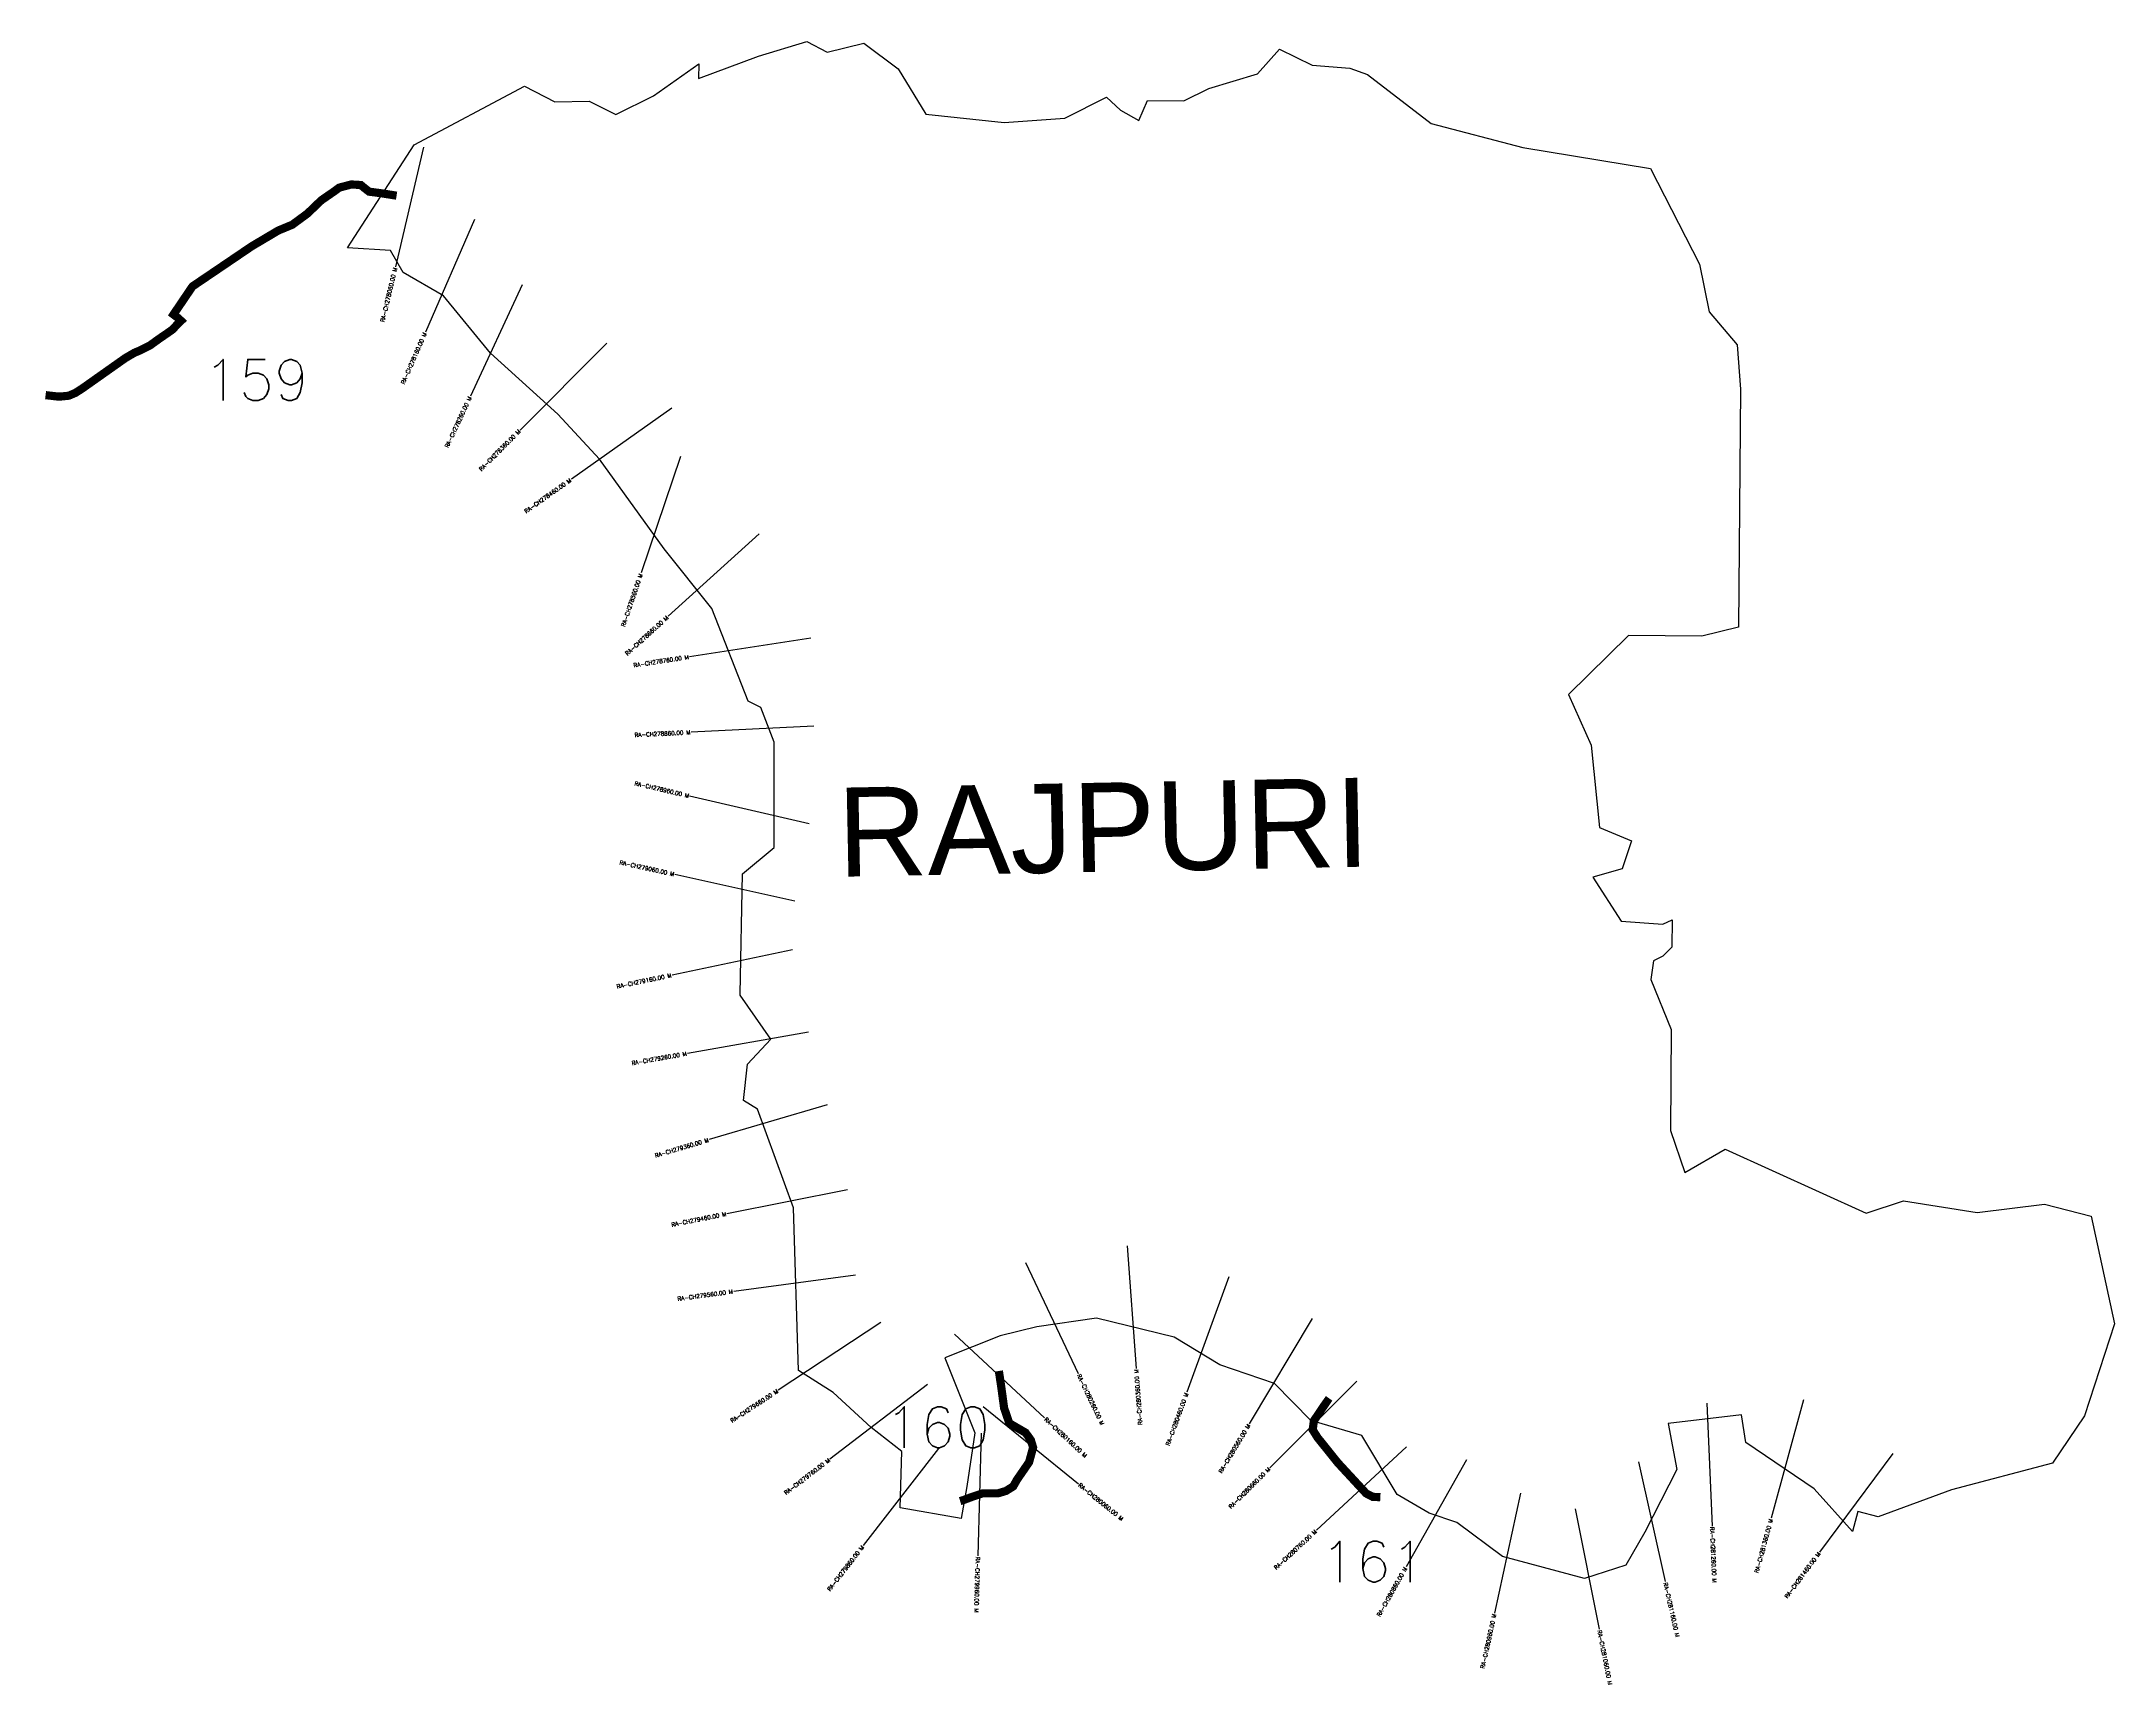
# Model space of a CAD drawing. Header units: metres. Extents: x 284411 to 286942, y 2024309 to 2026316.
import ezdxf
from ezdxf.enums import TextEntityAlignment as Align

# ---------------------------------------------------------------- set-up
doc = ezdxf.new("R2010")
doc.units = ezdxf.units.M
for name, color, linetype in [('ARTIFICIALLY PROTECTED', 4, 'Continuous'), ('CS', 134, 'Continuous'), ('CSMark', 6, 'Continuous'), ('VILLAGE NAME', 250, 'Continuous')]:
    doc.layers.add(name, color=color, linetype=linetype)
doc.styles.get("Standard").update_dxf_attribs({"font": 'simplex.shx'})

msp = doc.modelspace()

# ---------------------------------------------------------------- linework, layer by layer
at = {"color": 6, "flags": 128}
msp.add_lwpolyline([(284865.6, 2026189.7), (285000.4, 2026261.3), (285037.5, 2026242.4), (285079.3, 2026243.1), (285112, 2026226.9), (285157.8, 2026249.8), (285213.1, 2026288.6), (285213, 2026270.8), (285285.9, 2026298.2), (285345.1, 2026316), (285369.9, 2026303.1), (285414.7, 2026313.9), (285456.5, 2026282.7), (285490.5, 2026227.1), (285585.9, 2026217.1), (285660, 2026222.5), (285711.2, 2026248.2), (285728.2, 2026232.2), (285750.5, 2026219.4), (285760.9, 2026244.1), (285805.6, 2026243.7), (285836, 2026258.5), (285895.4, 2026276.6), (285922.4, 2026306.6), (285962, 2026287.2), (286008.1, 2026283.3), (286029.6, 2026275.5), (286107.4, 2026215.9), (286219.4, 2026186.7), (286375.4, 2026160.9), (286434.9, 2026044.1), (286447, 2025985.8), (286480.9, 2025945.4), (286485.2, 2025891.6), (286482.8, 2025600.7), (286438, 2025589.9), (286348.5, 2025590.6), (286275.3, 2025518.5), (286302.7, 2025456.8), (286313.1, 2025356), (286352.2, 2025340), (286340.7, 2025305.5), (286305, 2025295.6), (286339.5, 2025241.5), (286390.5, 2025237.9), (286401.7, 2025243.4), (286401.5, 2025209.9), (286390.2, 2025198.8), (286378.9, 2025193.3), (286375.6, 2025170.3), (286400.6, 2025109.2), (286399.7, 2024986.2), (286417.1, 2024934.6), (286466.6, 2024963.3), (286638.5, 2024885.2), (286684.2, 2024900), (286774.3, 2024886.1), (286856.5, 2024896.2), (286913.4, 2024881.5), (286941.9, 2024749.8), (286905.3, 2024637.4), (286866.2, 2024579.8), (286742.9, 2024547.2), (286653.2, 2024514.4), (286628.4, 2024520.9), (286621.9, 2024496.3), (286575.1, 2024548.6), (286491.7, 2024605.1), (286486.4, 2024638.7), (286396.8, 2024628.3), (286407.6, 2024572.2), (286368.3, 2024495.4), (286345.1, 2024455.3), (286294.6, 2024438.9), (286194.4, 2024465.7), (286138.6, 2024507.3), (286105.1, 2024518.7), (286066.1, 2024541.4), (286022.8, 2024613.6), (285960.6, 2024631.7), (285916.2, 2024676.9), (285849.3, 2024699.7), (285793.6, 2024733.7), (285698.7, 2024756.9), (285625.9, 2024746.3), (285581.1, 2024735.4), (285513.6, 2024708.5), (285550.1, 2024616.9), (285540.5, 2024551.2), (285533.7, 2024512.2), (285459, 2024525.3), (285461.1, 2024594), (285423.6, 2024623.3), (285377.1, 2024666), (285334.9, 2024693.1), (285328.7, 2024891.6), (285284.8, 2025012), (285267.9, 2025022.5), (285272.6, 2025066.9), (285301.3, 2025097.7), (285263.7, 2025151.4), (285263.7, 2025152.9), (285266.7, 2025299.4), (285305.3, 2025331.6), (285305.3, 2025460.4), (285288.8, 2025502.8), (285273.3, 2025510.3), (285229.3, 2025623.4), (285170.8, 2025696.6), (285092.1, 2025805.9), (285041.1, 2025860.9), (284958.7, 2025935.3), (284901.3, 2026005.3), (284852.1, 2026034), (284836.9, 2026060.7), (284784.3, 2026064.2), (284865.6, 2026189.7)], dxfattribs=at)
at = {"layer": 'ARTIFICIALLY PROTECTED', "const_width": 10, "flags": 128}
for points in [[(284415.6, 2025884.1), (284429.6, 2025882.5), (284435, 2025882.5), (284444, 2025883.4), (284452.1, 2025886.9), (284460.5, 2025892.3), (284512.9, 2025929.3), (284523.8, 2025935.7), (284531.1, 2025938.8), (284543.1, 2025944.8), (284553.7, 2025952.5), (284563.9, 2025959.5), (284570.6, 2025964.2), (284576.8, 2025970.9), (284581, 2025974.9), (284577.4, 2025978.3), (284571.8, 2025982.6), (284584.5, 2026001.4), (284595, 2026016.9), (284667.5, 2026066), (284699.7, 2026085.1), (284716.8, 2026092.2), (284735.2, 2026105.7), (284752.3, 2026122.1), (284768.8, 2026133.5), (284774.1, 2026137.5), (284789, 2026141.4), (284790.5, 2026141.3), (284800.5, 2026140.7), (284805.6, 2026136.5), (284810.7, 2026132.6), (284826.5, 2026130.5), (284844.2, 2026127.7)], [(285532.3, 2024533.5), (285536.3, 2024534.7), (285546.2, 2024538.4), (285560, 2024543), (285578.7, 2024543), (285588.3, 2024545.9), (285597.1, 2024551.4), (285601.6, 2024559.4), (285616.5, 2024581), (285621.4, 2024599), (285618.6, 2024608.1), (285612.1, 2024617.1), (285592.4, 2024628.5), (285586, 2024647.1), (285582.4, 2024673.8), (285579.6, 2024692.4)], [(285976, 2024657.7), (285979.9, 2024654.9), (285964.2, 2024631.5), (285962.8, 2024620.5), (285968.7, 2024611.1), (285993.6, 2024580.1), (286028, 2024542.9), (286036, 2024538.7), (286045.4, 2024538.2)]]:
    msp.add_lwpolyline(points, dxfattribs=at)
at = {"layer": 'CS'}
for p, q in [((284877, 2026186.8), (284842.7, 2026040.7)), ((284939.2, 2026098.7), (284879.3, 2025961.2)), ((284997.6, 2026019), (284934.3, 2025883)), ((285101, 2025947.6), (284995, 2025841.5)), ((285180.1, 2025868.1), (285057.6, 2025781.5)), ((285190.9, 2025809.1), (285142.8, 2025667)), ((285287, 2025714.6), (285175.7, 2025614)), ((285350.2, 2025587.3), (285201.9, 2025564.5)), ((285353.8, 2025479.9), (285204, 2025472.4)), ((285348.1, 2025360.4), (285202, 2025394.5)), ((285330.6, 2025266.3), (285184.1, 2025298.7)), ((285327.5, 2025206.6), (285180.7, 2025175.9)), ((285347.2, 2025106.1), (285199.4, 2025080.1)), ((285369.8, 2025017.6), (285226, 2024974.9)), ((285394.7, 2024913.8), (285247.6, 2024884.4)), ((285736.3, 2024845.1), (285747.2, 2024695.5)), ((285612.2, 2024824.7), (285676.6, 2024689.2)), ((285404.5, 2024809.5), (285255.8, 2024789.6)), ((285860.5, 2024807.4), (285809.3, 2024666.4)), ((285435.6, 2024751.4), (285310.3, 2024669)), ((285962.3, 2024756.4), (285885.3, 2024627.7)), ((285525.6, 2024737.2), (285635.5, 2024635)), ((285492.5, 2024676), (285373.4, 2024584.8)), ((286016.8, 2024680), (285910.5, 2024574.2)), ((285560.3, 2024649), (285676.8, 2024554.6)), ((286444, 2024652.9), (286450.4, 2024503)), ((286562.1, 2024657.3), (286522.7, 2024512.6)), ((285557.8, 2024616.6), (285553.9, 2024466.6)), ((285505.9, 2024597.8), (285414.1, 2024479.2)), ((286077.5, 2024599.8), (285967.4, 2024497.9)), ((286671.2, 2024591.6), (286581.8, 2024471.2)), ((286150.4, 2024584), (286076.8, 2024453.3)), ((286360.4, 2024581.5), (286393.2, 2024435.1)), ((286216.7, 2024543.1), (286184.8, 2024396.6)), ((286283.2, 2024524), (286312.6, 2024376.9))]:
    msp.add_line(p, q, dxfattribs=at)

# ---------------------------------------------------------------- texts
at = {"char_height": 50, "attachment_point": 1}
for s, insert in [('159', (284608.8, 2025927.7)), ('160', (285440.5, 2024648.6)), ('161', (285972.5, 2024484.4))]:
    msp.add_mtext_dynamic_manual_height_columns(s, width=84.374, gutter_width=1, heights=[74.2], dxfattribs=dict(at, insert=insert))
at = {"layer": 'CSMark'}
for s, rotation, p in [('RA-CH278060.00 M', 76.7932, (284842.5, 2026039.8)), ('RA-CH278160.00 M', 66.4525, (284878.9, 2025960.3)), ('RA-CH278260.00 M', 65.0403, (284933.9, 2025882.1)), ('RA-CH278360.00 M', 45.0216, (284994.3, 2025840.8)), ('RA-CH278460.00 M', 35.256, (285056.8, 2025780.9)), ('RA-CH278560.00 M', 71.3045, (285142.5, 2025666)), ('RA-CH278660.00 M', 42.1304, (285175, 2025613.3)), ('RA-CH278760.00 M', 8.7362, (285200.9, 2025564.4)), ('RA-CH278860.00 M', 2.8657, (285203, 2025472.4)), ('RA-CH278960.00 M', 346.8407, (285201.1, 2025394.7)), ('RA-CH279060.00 M', 347.5269, (285183.1, 2025298.9)), ('RA-CH279160.00 M', 11.8004, (285179.7, 2025175.7)), ('RA-CH279260.00 M', 9.9767, (285198.4, 2025080)), ('RA-CH279360.00 M', 16.5748, (285225, 2024974.6)), ('RA-CH279460.00 M', 11.3149, (285246.6, 2024884.2)), ('RA-CH279560.00 M', 7.6398, (285254.8, 2024789.5)), ('RA-CH280360.00 M', 94.2038, (285747.3, 2024694.5)), ('RA-CH279660.00 M', 33.3281, (285309.5, 2024668.4)), ('RA-CH280460.00 M', 70.0369, (285808.9, 2024665.5)), ('RA-CH280560.00 M', 59.1161, (285884.8, 2024626.8)), ('RA-CH279760.00 M', 37.3987, (285372.6, 2024584.2)), ('RA-CH280660.00 M', 44.8342, (285909.8, 2024573.5)), ('RA-CH281360.00 M', 74.7661, (286522.5, 2024511.6)), ('RA-CH280760.00 M', 42.7826, (285966.7, 2024497.3)), ('RA-CH279860.00 M', 52.2649, (285413.4, 2024478.4)), ('RA-CH281460.00 M', 53.4165, (286581.2, 2024470.4)), ('RA-CH280860.00 M', 60.6293, (286076.4, 2024452.4)), ('RA-CH280960.00 M', 77.7172, (286184.6, 2024395.6))]:
    msp.add_text(s, height=5, rotation=rotation, dxfattribs=at).set_placement(p, align=Align.MIDDLE_RIGHT)
for s, rotation, p in [('RA-CH280260.00 M', 295.3981, (285677, 2024688.3)), ('RA-CH280160.00 M', 317.064, (285636.2, 2024634.4)), ('RA-CH280060.00 M', 321.0021, (285677.6, 2024553.9)), ('RA-CH281260.00 M', 272.4606, (286450.5, 2024502)), ('RA-CH279960.00 M', 268.5318, (285553.9, 2024465.6)), ('RA-CH281160.00 M', 282.6202, (286393.4, 2024434.1)), ('RA-CH281060.00 M', 281.3036, (286312.8, 2024375.9))]:
    msp.add_text(s, height=5, rotation=rotation, dxfattribs=at).set_placement(p, align=Align.MIDDLE_LEFT)
at = {"layer": 'VILLAGE NAME', "insert": (285381.4, 2025404.6), "char_height": 108.748, "attachment_point": 1, "rotation": 1.1028}
msp.add_mtext_dynamic_manual_height_columns('{\\fArial|b0|i0|c0|p34;RAJPURI}', width=726.929, gutter_width=543.7, heights=[0], dxfattribs=at)

doc.saveas('drawing.dxf')
